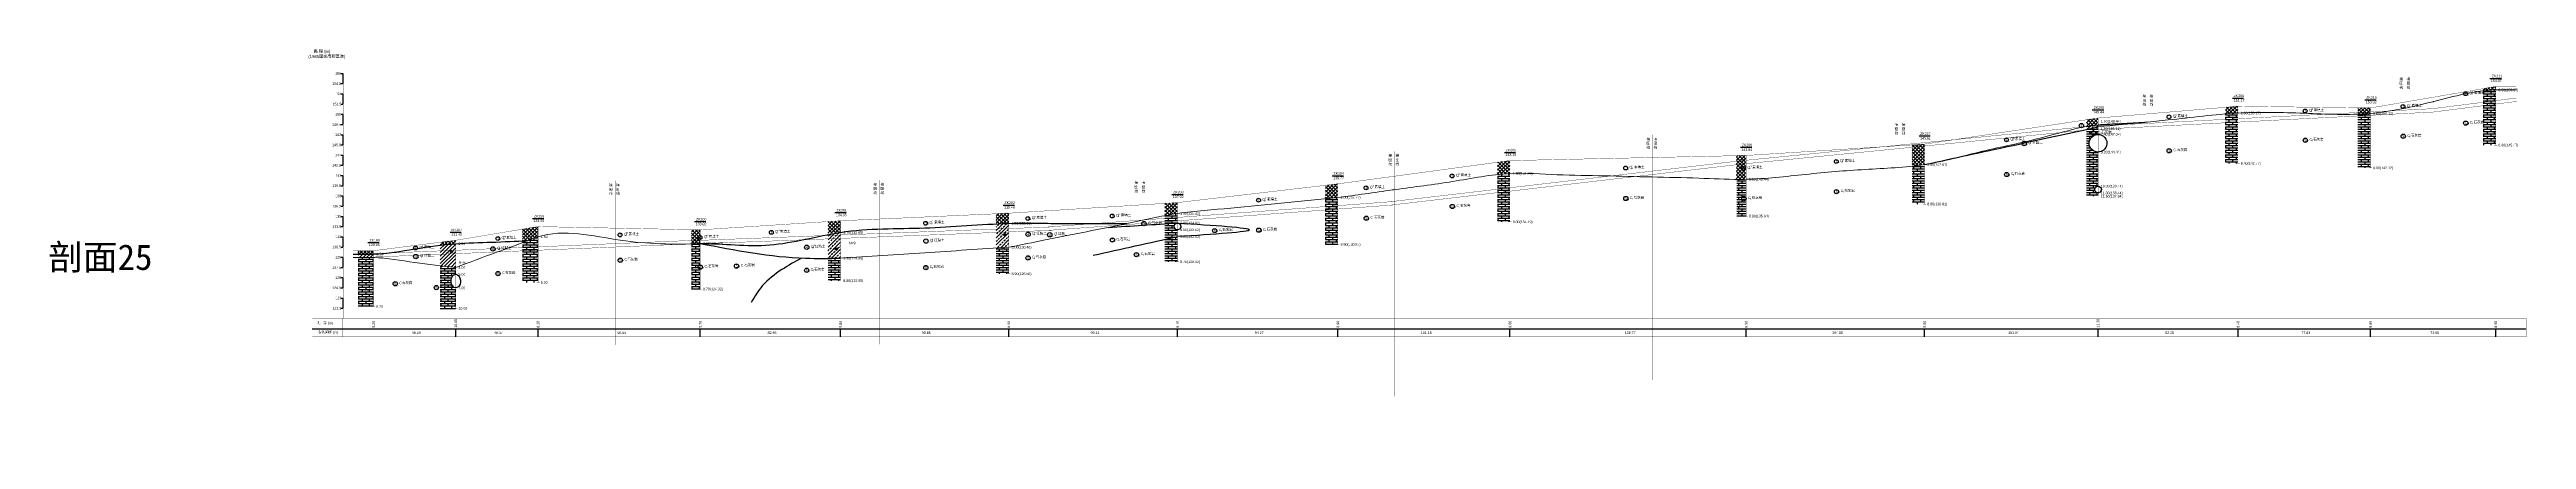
# Model space of a CAD drawing. Header units: inches. Extents: x -205 to 12199, y -11610 to -150.
# Drawn here: x -4 to 2422, y -8700 to -8318 of the extents above; entities that cross this region are included whole.
import ezdxf
from ezdxf.enums import TextEntityAlignment as Align

# ---------------------------------------------------------------- set-up
doc = ezdxf.new("R2010")
doc.units = ezdxf.units.IN
doc.header["$MEASUREMENT"] = 0
doc.linetypes.add('ACAD_ISO03W100', pattern=[30, 12, -18])
doc.linetypes.add('ACAD_ISO05W100', pattern=[34, 24, -3, 0.5, -3, 0.5, -3])
for name, color, linetype in [('GiCAD_PouMian', 7, 'Continuous'), ('GICAD_QUYANG', 7, 'Continuous'), ('地质-图框', 7, 'Continuous'), ('地质-地层符号', 3, 'Continuous'), ('地质-地层线', 7, 'Continuous'), ('地质-地面线', 7, 'Continuous'), ('地质-填充花纹', 4, 'Continuous'), ('地质-文字', 7, 'Continuous'), ('地质-标注栏', 7, 'Continuous'), ('地质-标贯', 7, 'Continuous'), ('地质-钻孔', 7, 'Continuous'), ('管底', 7, 'Continuous'), ('红线', 1, 'ACAD_ISO05W100')]:
    doc.layers.add(name, color=color, linetype=linetype)
doc.styles.add('LZ_PMT_LINE', font='', dxfattribs={"height": 2})
doc.styles.get("Standard").update_dxf_attribs({"font": ''})
doc.styles.add('地层编号', font='Comfont.shx', dxfattribs={"width": 0.7, "height": 2.5, "bigfont": 'Hztxt12a.shx'})
doc.styles.add('宋体', font='')
doc.styles.add('层底标注', font='Comfont.shx', dxfattribs={"width": 0.7, "height": 2.5, "bigfont": 'Hztxt12a.shx'})
doc.styles.add('岩土名称', font='Comfont.shx', dxfattribs={"width": 0.7, "height": 2.5, "bigfont": 'Hztxt12a.shx'})
doc.styles.add('时代', font='Comfont.shx', dxfattribs={"width": 0.7, "height": 2.5, "bigfont": 'Hztxt12a.shx'})
doc.styles.add('标注栏数据', font='Comfont.shx', dxfattribs={"width": 0.7, "height": 2.5, "bigfont": 'Hztxt12a.shx'})
doc.styles.add('标贯动探', font='Comfont.shx', dxfattribs={"width": 0.7, "height": 2.5, "bigfont": 'Hztxt12a.shx'})
doc.styles.add('钻孔标注', font='Comfont.shx', dxfattribs={"width": 0.7, "height": 2.5, "bigfont": 'Hztxt12a.shx'})
doc.styles.add('高程系统', font='Comfont.shx', dxfattribs={"width": 0.7, "height": 3, "bigfont": 'Hztxt12a.shx'})
doc.styles.get('LZ_PMT_LINE').set_extended_font_data('SimSun')
doc.styles.get('Standard').set_extended_font_data('SimSun')
doc.styles.get('宋体').set_extended_font_data('宋体')
doc.linetypes.add('bzhjcx', pattern='A,0.001,[2,XX1.shx,S=1,R=0,X=1,Y=0],-2', length=2.001)
doc.linetypes.add('rd', pattern='A,0.7,1,[1,rd.shx,S=5,R=180,X=0,Y=0],1', length=2.7)
doc.linetypes.add('swx', pattern='A,7,-1.5,["●",LZ_PMT_LINE,S=0.05,R=0,X=0,Y=0],-1.5', length=10)
pattern_1 = [(0, (-29884.6885, -8943.9717), (0, 2.3), []), (90, (-29884.6885, -8943.9717), (-3.5, 2.3), [2.3, -2.3])]
pattern_2 = [(45, (-29884.6885, -8943.9717), (-1.76776695, 1.76776695), []), (135, (-29884.6885, -8943.9717), (-1.76776695, -1.76776695), [])]
pattern_3 = [(45, (-29884.6885, -8943.9717), (-1.76776695, 1.76776695), [])]
pattern_4 = [(0, (-28679.6996, -8605.0872), (0, 2.3), []), (90, (-28679.6996, -8605.087), (-3.5, 2.3), [2.3, -2.3])]
pattern_5 = [(45, (-28679.6996, -8605.0872), (-1.76776695, 1.76776695), []), (135, (-28679.6996, -8605.0872), (-1.76776695, -1.76776695), [])]
pattern_6 = [(45, (-28679.6996, -8605.087), (-3.5355339, 3.5355339), []), (45, (-28676.164, -8605.087), (-3.5355339, 3.5355339), [2, -1])]
pattern_7 = [(0, (-28769.6996, -8605.0872), (0, 2.3), []), (90, (-28769.6996, -8605.087), (-3.5, 2.3), [2.3, -2.3])]
pattern_8 = [(45, (-28769.6996, -8605.0872), (-1.76776695, 1.76776695), []), (135, (-28769.6996, -8605.0872), (-1.76776695, -1.76776695), [])]
pattern_9 = [(0, (-28949.6996, -8605.0872), (0, 2.3), []), (90, (-28949.6996, -8605.087), (-3.5, 2.3), [2.3, -2.3])]
pattern_10 = [(45, (-28949.6996, -8605.0872), (-1.76776695, 1.76776695), []), (135, (-28949.6996, -8605.0872), (-1.76776695, -1.76776695), [])]
pattern_11 = [(0, (-29039.6996, -8605.0872), (0, 2.3), []), (90, (-29039.6996, -8605.087), (-3.5, 2.3), [2.3, -2.3])]
pattern_12 = [(45, (-29039.6996, -8605.0872), (-1.76776695, 1.76776695), []), (135, (-29039.6996, -8605.0872), (-1.76776695, -1.76776695), [])]

# ---------------------------------------------------------------- blocks, each defined once
blk = doc.blocks.new('gkqy_yan.dwg不标', base_point=(0, -1))
at = {"color": 7}
blk.add_solid([(-0.5, -2), (-0.5, 0), (0.5, -2), (0.5, 0)], dxfattribs=at)
blk = doc.blocks.new('gkqy_rao.dwg不标')
at = {"layer": 'GICAD_QUYANG', "color": 7}
blk.add_circle((0, 0), 1, dxfattribs=at)
blk = doc.blocks.new('gkqy_yuan.dwg不标')
at = {"layer": 'GiCAD_PouMian'}
h = blk.add_hatch(color=7, dxfattribs=at)
edge = h.paths.add_edge_path()
edge.add_arc((0, 0), 1, 0, 360)
at = {"layer": 'GICAD_QUYANG', "color": 7}
blk.add_circle((0, 0), 1, dxfattribs=at)

msp = doc.modelspace()

# ---------------------------------------------------------------- hatches: boundary and pattern name
at = {"layer": '地质-填充花纹', "linetype": 'Continuous'}
h = msp.add_hatch(dxfattribs=at)
h.set_pattern_fill('GKSTT', scale=0.5, style=0, pattern_type=2)
h.set_pattern_definition([(45, (-29259.3364, -8605.0872), (-1.76776695, 1.76776695), []), (135, (-29259.3364, -8605.0872), (-1.76776695, -1.76776695), [])])
h.paths.add_polyline_path([(2391.97298, -8357.48396), (2385.31041, -8357.82679), (2380.33334, -8358.30245), (2379.97298, -8358.34878), (2379.97298, -8356.23504), (2391.97298, -8354.18056)])
h = msp.add_hatch(dxfattribs=at)
h.set_pattern_fill('GKSHY', scale=0.5, style=0, pattern_type=2)
h.set_pattern_definition([(0, (-29259.3364, -8605.0872), (0, 2.3), []), (90, (-29259.3364, -8605.087), (-3.5, 2.3), [2.3, -2.3])])
h.paths.add_polyline_path([(2391.97298, -8411.4711), (2379.97298, -8411.4711), (2379.97298, -8358.34878), (2380.33334, -8358.30245), (2385.31041, -8357.82679), (2391.97298, -8357.48396)])
h = msp.add_hatch(dxfattribs=at)
h.set_pattern_fill('GKSTT', scale=0.5, style=0, pattern_type=2)
h.set_pattern_definition(pattern_12)
h.paths.add_polyline_path([(2002.5127, -8391.70292), (1996.43002, -8392.47636), (1991.49648, -8393.28776), (1991.49648, -8386.69752), (2002.5127, -8385.04203)])
h = msp.add_hatch(dxfattribs=at)
h.set_pattern_fill('GKFZNT', scale=0.5, style=0, pattern_type=2)
h.set_pattern_definition([(45, (-29039.6996, -8605.087), (-3.5355339, 3.5355339), []), (45, (-29036.164, -8605.087), (-3.5355339, 3.5355339), [2, -1])])
h.paths.add_polyline_path([(2002.5127, -8393.72538), (1996.38278, -8395.05545), (1991.49648, -8396.11568), (1991.49648, -8393.28776), (1996.43002, -8392.47636), (2002.5127, -8391.70292)])
h = msp.add_hatch(dxfattribs=at)
h.set_pattern_fill('GKSHY', scale=0.5, style=0, pattern_type=2)
h.set_pattern_definition(pattern_11)
h.paths.add_polyline_path([(2002.5127, -8401.01004), (2002.3764, -8401.01308), (2000.40631, -8401.33096), (1998.56116, -8402.09102), (1996.93877, -8403.25296), (1995.62515, -8404.75519), (1994.68996, -8406.51806), (1994.18277, -8408.44809), (1994.13048, -8410.44297), (1994.53585, -8412.39693), (1995.3774, -8414.20637), (1996.61051, -8415.77536), (1998.1698, -8417.02071), (1999.97259, -8417.8764), (2001.92332, -8418.29705), (2002.5127, -8418.32566), (2002.5127, -8451.69991), (2002.00536, -8451.7583), (2000.30472, -8452.75292), (1999.46273, -8454.53407), (1999.77351, -8456.47953), (2001.1285, -8457.90972), (2002.5127, -8458.27231), (2002.5127, -8461.67113), (1991.49648, -8461.67113), (1991.49648, -8396.11568), (1996.38278, -8395.05545), (2002.5127, -8393.72538)])
h = msp.add_hatch(dxfattribs=at)
h.set_pattern_fill('GKSTT', scale=0.5, style=0, pattern_type=2)
h.set_pattern_definition(pattern_12)
h.paths.add_polyline_path([(2139.59384, -8380.15388), (2130.97868, -8380.70725), (2127.59384, -8380.97245), (2127.59384, -8374.50182), (2139.59384, -8373.4922)])
h = msp.add_hatch(dxfattribs=at)
h.set_pattern_fill('GKSHY', scale=0.5, style=0, pattern_type=2)
h.set_pattern_definition(pattern_11)
h.paths.add_polyline_path([(2139.59384, -8429.47116), (2127.59384, -8429.47116), (2127.59384, -8380.97245), (2130.97868, -8380.70725), (2139.59384, -8380.15388)])
h = msp.add_hatch(dxfattribs=at)
h.set_pattern_fill('GKSTT', scale=0.5, style=0, pattern_type=2)
h.set_pattern_definition(pattern_12)
h.paths.add_polyline_path([(2269.3139, -8375.13461), (2269.3139, -8380.48747), (2259.67969, -8381.11609), (2257.3139, -8381.20477), (2257.3139, -8374.98043)])
h = msp.add_hatch(dxfattribs=at)
h.set_pattern_fill('GKSHY', scale=0.5, style=0, pattern_type=2)
h.set_pattern_definition(pattern_11)
h.paths.add_polyline_path([(2269.3139, -8433.80449), (2260.83808, -8433.80449), (2257.3139, -8433.62479), (2257.3139, -8381.20477), (2259.67969, -8381.11609), (2269.3139, -8380.48747)])
h = msp.add_hatch(dxfattribs=at)
h.set_pattern_fill('GKSTT', scale=0.5, style=0, pattern_type=2)
h.set_pattern_definition(pattern_10)
h.paths.add_polyline_path([(1832.60451, -8430.57309), (1824.44419, -8431.7247), (1820.60451, -8432.17029), (1820.60451, -8411.31803), (1832.60451, -8410.55374)])
h = msp.add_hatch(dxfattribs=at)
h.set_pattern_fill('GKSTT', scale=0.5, style=0, pattern_type=2)
h.set_pattern_definition([(45, (-28859.6996, -8605.0872), (-1.76776695, 1.76776695), []), (135, (-28859.6996, -8605.0872), (-1.76776695, -1.76776695), [])])
h.paths.add_polyline_path([(1426.51512, -8439.3545), (1420.01058, -8439.78903), (1415.03308, -8440.2618), (1414.51512, -8440.32159), (1414.51512, -8428.32794), (1426.51512, -8426.70494)])
h = msp.add_hatch(dxfattribs=at)
h.set_pattern_fill('GKSHY', scale=0.5, style=0, pattern_type=2)
h.set_pattern_definition([(0, (-28859.6996, -8605.0872), (0, 2.3), []), (90, (-28859.6996, -8605.087), (-3.5, 2.3), [2.3, -2.3])])
h.paths.add_polyline_path([(1426.51512, -8486.67113), (1414.51512, -8486.67113), (1414.51512, -8440.32159), (1415.03308, -8440.2618), (1420.01058, -8439.78903), (1426.51512, -8439.3545)])
h = msp.add_hatch(dxfattribs=at)
h.set_pattern_fill('GKSTT', scale=0.5, style=0, pattern_type=2)
h.set_pattern_definition(pattern_10)
h.paths.add_polyline_path([(1657.80235, -8445.00716), (1648.73294, -8445.07515), (1648.73294, -8421.81286), (1657.80235, -8421.67653)])
h = msp.add_hatch(dxfattribs=at)
h.set_pattern_fill('GKSHY', scale=0.5, style=0, pattern_type=2)
h.set_pattern_definition(pattern_9)
h.paths.add_polyline_path([(1832.60451, -8469.20448), (1820.60451, -8469.20448), (1820.60451, -8432.17029), (1824.44419, -8431.7247), (1832.60451, -8430.57309)])
h = msp.add_hatch(dxfattribs=at)
h.set_pattern_fill('GKSTT', scale=0.5, style=0, pattern_type=2)
h.set_pattern_definition(pattern_8)
h.paths.add_polyline_path([(1257.93785, -8462.83301), (1250.605, -8463.67057), (1245.93785, -8464.1694), (1245.93785, -8450.90055), (1257.93785, -8449.50029)])
h = msp.add_hatch(dxfattribs=at)
h.set_pattern_fill('GKSHY', scale=0.5, style=0, pattern_type=2)
h.set_pattern_definition(pattern_7)
h.paths.add_polyline_path([(1257.93785, -8508.80445), (1245.93785, -8508.80445), (1245.93785, -8464.1694), (1250.605, -8463.67057), (1257.93785, -8462.83301)])
h = msp.add_hatch(dxfattribs=at)
h.set_pattern_fill('GKSHY', scale=0.5, style=0, pattern_type=2)
h.set_pattern_definition(pattern_9)
h.paths.add_polyline_path([(1657.80235, -8481.00446), (1648.79313, -8481.00446), (1648.79313, -8445.07515), (1657.80235, -8445.00716)])
h = msp.add_hatch(dxfattribs=at)
h.set_pattern_fill('GKSTT', scale=0.5, style=0, pattern_type=2)
h.set_pattern_definition(pattern_5)
h.paths.add_polyline_path([(770.8875, -8496.95324), (762.20503, -8497.49042), (758.8875, -8497.70734), (758.8875, -8486.39461), (770.8875, -8485.62057)])
h = msp.add_hatch(dxfattribs=at)
h.set_pattern_fill('GKSTT', scale=0.5, style=0, pattern_type=2)
h.set_pattern_definition(pattern_5)
h.paths.add_polyline_path([(935.63398, -8488.21106), (928.39157, -8488.40291), (923.63398, -8488.56541), (923.63398, -8478.75468), (935.63398, -8478.21567)])
h = msp.add_hatch(dxfattribs=at)
h.set_pattern_fill('GKFZNT', scale=0.5, style=0, pattern_type=2)
h.set_pattern_definition(pattern_6)
h.paths.add_polyline_path([(935.63398, -8511.55406), (928.35207, -8512.02848), (923.63398, -8512.33586), (923.63398, -8488.56541), (928.39157, -8488.40291), (935.63398, -8488.21106)])
h = msp.add_hatch(dxfattribs=at)
h.set_pattern_fill('GKSTT', scale=0.5, style=0, pattern_type=2)
h.set_pattern_definition(pattern_8)
h.paths.add_polyline_path([(1100.8246, -8478.51175), (1095.59898, -8479.36101), (1090.67693, -8480.24026), (1088.8246, -8480.59454), (1088.8246, -8468.57568), (1100.8246, -8467.82019)])
h = msp.add_hatch(dxfattribs=at)
h.set_pattern_fill('GKSHY', scale=0.5, style=0, pattern_type=2)
h.set_pattern_definition(pattern_7)
h.paths.add_polyline_path([(1100.8246, -8487.83323), (1100.31726, -8487.89163), (1092.01537, -8488.3748), (1088.8246, -8488.57568), (1088.8246, -8480.59454), (1090.67693, -8480.24026), (1095.59898, -8479.36101), (1100.8246, -8478.51175)])
h = msp.add_hatch(dxfattribs=at)
h.set_pattern_fill('GKSHY', scale=0.5, style=0, pattern_type=2)
h.set_pattern_definition(pattern_7)
h.paths.add_polyline_path([(1098.61662, -8488.88624), (1097.77462, -8490.66739), (1098.0854, -8492.61286), (1099.4404, -8494.04304), (1100.8246, -8494.40563), (1100.8246, -8501.19287), (1093.95748, -8502.70605), (1089.07462, -8503.782), (1088.8246, -8503.83709), (1088.8246, -8488.57568), (1092.01537, -8488.3748), (1100.31726, -8487.89163)])
h = msp.add_hatch(dxfattribs=at)
h.set_pattern_fill('GKSTT', scale=0.5, style=0, pattern_type=2)
h.set_pattern_definition(pattern_2)
h.paths.add_polyline_path([(313.42715, -8518.24967), (308.677, -8518.28602), (303.67715, -8518.24776), (298.67713, -8518.235), (298.42715, -8518.23564), (298.42715, -8514.91443), (313.42715, -8514.91443)])
h = msp.add_hatch(dxfattribs=at)
h.set_pattern_fill('GKSTT', scale=0.5, style=0, pattern_type=2)
h.set_pattern_definition(pattern_2)
h.paths.add_polyline_path([(393.90075, -8508.06866), (388.59773, -8508.51175), (383.62215, -8509.00491), (378.90075, -8509.53665), (378.90075, -8506.64737), (393.90075, -8504.74612)])
h = msp.add_hatch(dxfattribs=at)
h.set_pattern_fill('GKNXT', scale=0.5, style=0, pattern_type=2)
h.set_pattern_definition(pattern_3)
h.paths.add_polyline_path([(393.90075, -8531.3541), (388.64559, -8530.78657), (383.67527, -8530.24259), (378.90075, -8529.70713), (378.90075, -8509.53665), (383.62215, -8509.00491), (388.59773, -8508.51175), (393.90075, -8508.06866)])
h = msp.add_hatch(dxfattribs=at)
h.set_pattern_fill('GKSTT', scale=0.5, style=0, pattern_type=2)
h.set_pattern_definition(pattern_2)
h.paths.add_polyline_path([(474.52388, -8501.40349), (469.3502, -8503.24575), (464.69599, -8505.0728), (459.52388, -8505.31449), (459.52388, -8493.8491), (474.52388, -8491.35602)])
h = msp.add_hatch(dxfattribs=at)
h.set_pattern_fill('GKSHY', scale=0.5, style=0, pattern_type=2)
h.set_pattern_definition(pattern_1)
h.paths.add_polyline_path([(474.52388, -8545.98114), (459.52388, -8545.98114), (459.52388, -8507.07368), (464.69599, -8505.0728), (469.3502, -8503.24575), (474.52388, -8501.40349)])
h = msp.add_hatch(dxfattribs=at)
h.set_pattern_fill('GKNXT', scale=0.5, style=0, pattern_type=2)
h.set_pattern_definition(pattern_3)
h.paths.add_polyline_path([(459.52388, -8507.07368), (459.52388, -8505.31449), (464.69599, -8505.0728)])
h = msp.add_hatch(dxfattribs=at)
h.set_pattern_fill('GKSTT', scale=0.5, style=0, pattern_type=2)
h.set_pattern_definition(pattern_5)
h.paths.add_polyline_path([(633.42715, -8494.46615), (633.42715, -8507.80578), (625.02111, -8507.81605), (625.02111, -8494.4278)])
h = msp.add_hatch(dxfattribs=at)
h.set_pattern_fill('GKSHY', scale=0.5, style=0, pattern_type=2)
h.set_pattern_definition(pattern_4)
h.paths.add_polyline_path([(633.42715, -8552.47112), (625.07518, -8552.47112), (625.07518, -8507.81605), (633.42715, -8507.80578)])
h = msp.add_hatch(dxfattribs=at)
h.set_pattern_fill('GKFZNT', scale=0.5, style=0, pattern_type=2)
h.set_pattern_definition(pattern_6)
h.paths.add_polyline_path([(770.8875, -8522.27111), (758.8875, -8522.27111), (758.8875, -8497.70734), (762.20503, -8497.49042), (770.8875, -8496.95324)])
h = msp.add_hatch(dxfattribs=at)
h.set_pattern_fill('GKSHY', scale=0.5, style=0, pattern_type=2)
h.set_pattern_definition(pattern_4)
h.paths.add_polyline_path([(935.63398, -8537.53777), (923.63398, -8537.53777), (923.63398, -8512.33586), (928.35207, -8512.02848), (935.63398, -8511.55406)])
h = msp.add_hatch(dxfattribs=at)
h.set_pattern_fill('GKSHY', scale=0.5, style=0, pattern_type=2)
h.set_pattern_definition(pattern_7)
h.paths.add_polyline_path([(1100.8246, -8525.80445), (1088.8246, -8525.80445), (1088.8246, -8503.83709), (1089.07462, -8503.782), (1093.95748, -8502.70605), (1100.8246, -8501.19287)])
h = msp.add_hatch(dxfattribs=at)
h.set_pattern_fill('GKNXT', scale=0.5, style=0, pattern_type=2)
h.set_pattern_definition(pattern_3)
h.paths.add_polyline_path([(303.67715, -8518.24776), (308.677, -8518.28602), (313.42715, -8518.24967), (313.42715, -8521.58109), (298.42715, -8521.58109), (298.42715, -8518.23564), (298.67713, -8518.235)])
h = msp.add_hatch(dxfattribs=at)
h.set_pattern_fill('GKSHY', scale=0.5, style=0, pattern_type=2)
h.set_pattern_definition(pattern_1)
h.paths.add_polyline_path([(313.42715, -8569.58109), (298.42715, -8569.58109), (298.42715, -8521.58109), (313.42715, -8521.58109)])
h = msp.add_hatch(dxfattribs=at)
h.set_pattern_fill('GKSHY', scale=0.5, style=0, pattern_type=2)
h.set_pattern_definition(pattern_1)
h.paths.add_polyline_path([(383.67527, -8530.24259), (388.64559, -8530.78657), (393.90075, -8531.3541), (393.90075, -8538.12328), (392.26177, -8538.61835), (390.84399, -8540.01031), (389.9554, -8541.79482), (389.53364, -8543.74551), (389.53983, -8545.7418), (389.97457, -8547.6896), (390.87783, -8549.46661), (392.31166, -8550.84158), (393.90075, -8551.30776), (393.90075, -8571.3811), (378.90075, -8571.3811), (378.90075, -8529.70713)])
h = msp.add_hatch(dxfattribs=at)
h.set_pattern_fill('GKSHY', scale=0.5, style=0, pattern_type=2)
h.set_pattern_definition(pattern_4)
h.paths.add_polyline_path([(770.8875, -8544.27111), (758.8875, -8544.27111), (758.8875, -8522.27111), (770.8875, -8522.27111)])

# ---------------------------------------------------------------- linework, layer by layer
msp.add_spline([(732.84586, -8522.11226), (713.64946, -8533.38223), (694.42046, -8549.37137), (683.63531, -8565.54229)], degree=3)
at = {"layer": '地质-地层符号', "color": 7, "linetype": 'Continuous'}
for centre, major_axis in [((2362.73473, -8361.15536), (0, 1.875)), ((1986.43963, -8392.45587), (0, 2.125)), ((2072.17827, -8383.87115), (0, 1.875)), ((2205.57887, -8378.10449), (0, 1.875)), ((2301.40519, -8373.69823), (0, 1.875)), ((2362.94306, -8390.01214), (0, 2.08333)), ((1913.05049, -8406.34204), (0, 1.875)), ((1930.40344, -8409.94958), (0, 2.125)), ((1998.21292, -8399.80485), (0, 2.08333)), ((2072.38661, -8417.03782), (0, 2.08333)), ((2205.7872, -8406.77181), (0, 2.08333)), ((2301.61352, -8402.84344), (0, 2.08333)), ((1370.0058, -8441.72631), (0, 1.875)), ((1540.0058, -8433.9569), (0, 1.875)), ((1655.64942, -8434.1909), (0, 1.875)), ((1746.32843, -8427.57261), (0, 1.875)), ((1913.25883, -8440.30742), (0, 2.08333)), ((1180.50623, -8465.47403), (0, 1.875)), ((1285.71717, -8453.35073), (0, 1.875)), ((1540.21414, -8463.795), (0, 2.08333)), ((1655.85775, -8463.87994), (0, 2.08333)), ((1746.53677, -8457.07268), (0, 2.08333)), ((854.38574, -8488.03777), (0, 1.875)), ((954.56523, -8483.34836), (0, 1.875)), ((1037.16054, -8480.94826), (0, 1.875)), ((1068.1481, -8488.32237), (0, 2.08333)), ((1285.9255, -8483.06575), (0, 2.08333)), ((1370.21413, -8471.61272), (0, 2.08333)), ((354.78895, -8512.2811), (0, 1.875)), ((430.54837, -8513.18104), (0, 2.125)), ((435.33731, -8502.99978), (0, 1.875)), ((555.10051, -8499.45325), (0, 1.875)), ((633.46181, -8501.92986), (0, 1.875)), ((703.28233, -8497.00446), (0, 1.875)), ((737.89741, -8511.58393), (0, 2.125)), ((854.63574, -8505.53777), (0, 2.125)), ((954.81523, -8498.79285), (0, 2.125)), ((976.01898, -8499.37308), (0, 2.125)), ((1037.36887, -8504.44878), (0, 2.08333)), ((1137.50841, -8495.27095), (0, 2.08333)), ((1180.71456, -8494.80736), (0, 2.08333)), ((355.03895, -8520.61443), (0, 2.125)), ((435.54565, -8537.34471), (0, 2.08333)), ((555.30885, -8524.24355), (0, 2.08333)), ((633.67015, -8530.9685), (0, 2.08333)), ((669.12607, -8529.97505), (0, 2.08333)), ((737.85575, -8534.07111), (0, 2.08333)), ((854.59407, -8531.49128), (0, 2.08333)), ((954.77356, -8521.97703), (0, 2.08333)), ((1060.86028, -8518.82112), (0, 2.08333)), ((334.87888, -8547.28828), (0, 2.08333)), ((375.11568, -8551.0618), (0, 2.08333))]:
    msp.add_ellipse(centre, major_axis=major_axis, ratio=1, dxfattribs=at)
at = {"layer": '地质-地层线', "color": 7, "linetype": 'rd', "flags": 128}
for points in [[(2011.41747, -8410.12519), (2011.08418, -8412.09273), (2010.3097, -8413.93188), (2009.13509, -8415.54513), (2007.62262, -8416.84694), (2005.85249, -8417.76831), (2003.91855, -8418.26038), (2002.7627, -8418.3378), (2001.92332, -8418.29705), (1999.97259, -8417.8764), (1998.1698, -8417.02071), (1996.61051, -8415.77536), (1995.3774, -8414.20637), (1994.53585, -8412.39693), (1994.13048, -8410.44297), (1994.18277, -8408.44809), (1994.68996, -8406.51806), (1995.62515, -8404.75519), (1996.93877, -8403.25296), (1998.56116, -8402.09102), (2000.40631, -8401.33096), (2002.3764, -8401.01308), (2002.7627, -8401.00447), (2004.36697, -8401.15424), (2006.27248, -8401.74695), (2007.9919, -8402.7598), (2009.43409, -8404.13907), (2010.52256, -8405.81164), (2011.19962, -8407.68884), (2011.42937, -8409.67113)], [(2005.96327, -8455.93585), (2004.87835, -8457.58035), (2003.05437, -8458.32501), (2002.7627, -8458.3378), (2001.1285, -8457.90972), (1999.77351, -8456.47953), (1999.46273, -8454.53406), (2000.30472, -8452.75292), (2002.00536, -8451.75831), (2002.7627, -8451.67113), (2003.97056, -8451.89767), (2005.51382, -8453.12232), (2006.09604, -8455.00446)], [(1104.27517, -8492.06917), (1103.19024, -8493.71367), (1101.36626, -8494.45833), (1101.0746, -8494.47112), (1099.4404, -8494.04304), (1098.0854, -8492.61285), (1097.77462, -8490.66739), (1098.61662, -8488.88624), (1100.31726, -8487.89163), (1101.0746, -8487.80445), (1102.28246, -8488.03099), (1103.82572, -8489.25564), (1104.40793, -8491.13779)], [(398.7737, -8545.62488), (398.36487, -8547.57835), (397.49089, -8549.37019), (396.08918, -8550.77876), (394.20952, -8551.38057), (394.15075, -8551.3811), (392.31166, -8550.84158), (390.87783, -8549.46661), (389.97457, -8547.6896), (389.53983, -8545.7418), (389.53364, -8543.74551), (389.9554, -8541.79482), (390.84399, -8540.01031), (392.26177, -8538.61835), (394.15075, -8538.04777), (395.93951, -8538.55695), (397.38937, -8539.91454), (398.30736, -8541.68385), (398.75511, -8543.62866)]]:
    msp.add_lwpolyline(points, close=True, dxfattribs=at)
at = {"layer": '地质-地层线', "color": 7, "linetype": 'bzhjcx', "lineweight": 0}
for points, knots in [([(2002.7627, -8393.67113), (2017.99319, -8392.14963), (2040.83893, -8389.86738), (2086.54049, -8385.54317), (2138.43546, -8378.43756), (2204.65117, -8379.97039), (2269.02007, -8383.43249), (2310.7776, -8374.10998), (2331.29547, -8368.86849), (2331.49648, -8368.81708)], [0, 0, 0, 0, 45.9158499624, 68.8737749436, 137.7475498873, 202.6077964229, 267.4680429584, 329.8664623496, 330.4838268561, 330.4838268561, 330.4838268561, 330.4838268561]), ([(2331.49648, -8368.81708), (2351.6118, -8363.67265), (2374.92253, -8357.03956), (2402.22615, -8357.50527), (2408.8907, -8357.48249), (2412.22298, -8357.4711)], [330.4838268561, 330.4838268561, 330.4838268561, 330.4838268561, 392.2648817408, 402.2648817408, 412.2648817408, 412.2648817408, 412.2648817408, 412.2648817408]), ([(1651.49648, -8445.07515), (1653.68233, -8445.07338), (1675.33346, -8444.85477), (1716.33148, -8439.81905), (1774.48954, -8434.84611), (1833.10999, -8432.96066), (1889.35234, -8416.67212), (1942.5731, -8406.58602), (1976.22706, -8396.02616), (1991.49648, -8393.28776)], [721.3557055835, 721.3557055835, 721.3557055835, 721.3557055835, 727.9194648646, 786.386053816, 844.8526427674, 903.3192317188, 961.4182016457, 1019.5171715725, 1066.1930989304, 1066.1930989304, 1066.1930989304, 1066.1930989304]), ([(1311.49648, -8455.3846), (1312.45766, -8455.24954), (1332.14195, -8452.50197), (1370.62348, -8447.99567), (1423.15556, -8437.10483), (1473.05279, -8441.00214), (1519.27135, -8441.44023), (1565.54188, -8442.86371), (1609.59925, -8443.50011), (1638.27313, -8445.08581), (1651.49648, -8445.07515)], [380.1815208823, 380.1815208823, 380.1815208823, 380.1815208823, 383.0943179324, 439.8285717546, 496.5628255768, 542.8341534343, 589.1054812919, 635.3768091494, 681.648137007, 721.3557055835, 721.3557055835, 721.3557055835, 721.3557055835]), ([(971.49648, -8504.40773), (977.98011, -8503.11), (998.49971, -8499.00383), (1023.33888, -8494.03886), (1043.52697, -8489.98482), (1066.20606, -8485.4856), (1101.53312, -8476.82886), (1153.51439, -8473.71871), (1205.7809, -8467.74797), (1258.65837, -8463.41703), (1293.73609, -8457.88026), (1311.49648, -8455.3846)], [36.319179017, 36.319179017, 36.319179017, 36.319179017, 56.1558787197, 99.0986102003, 112.3117574395, 117.9273453114, 168.4676361592, 221.0984454762, 273.7292547932, 326.3600641102, 380.1815208823, 380.1815208823, 380.1815208823, 380.1815208823]), ([(394.15075, -8531.3811), (407.58095, -8526.3271), (431.0838, -8517.48259), (458.01757, -8507.82502), (496.43468, -8492.22328), (555.22341, -8507.8256), (607.69184, -8509.02784), (633.67715, -8507.94273)], [0, 0, 0, 0, 43.0235122835, 75.2911464962, 86.0470245671, 166.6552155353, 245.0701771206, 245.0701771206, 245.0701771206, 245.0701771206])]:
    msp.add_open_spline(points, degree=3, knots=knots, dxfattribs=at)
at = {"layer": '地质-地层线', "color": 7, "lineweight": 25}
for points, knots in [([(1991.49648, -8393.28776), (1995.23338, -8392.61758), (2006.50543, -8390.9586), (2025.63197, -8390.57447), (2040.84827, -8389.63151), (2048.45642, -8389.16003)], [1066.1930989304, 1066.1930989304, 1066.1930989304, 1066.1930989304, 1077.6161414994, 1100.4974705327, 1123.378799566, 1123.378799566, 1123.378799566, 1123.378799566]), ([(1832.85451, -8430.53781), (1861.17254, -8424.39336), (1914.0532, -8412.91932), (1966.93385, -8401.44527), (1991.49648, -8396.11568)], [0, 0, 0, 0, 86.9309295748, 162.3334753726, 162.3334753726, 162.3334753726, 162.3334753726]), ([(631.49648, -8507.81605), (632.22354, -8507.81105), (655.84094, -8507.64855), (701.28146, -8514.40413), (775.97399, -8492.08697), (853.42427, -8494.32649), (920.26068, -8487.70951), (959.62526, -8487.99776), (971.49648, -8488.08468)], [242.8296710783, 242.8296710783, 242.8296710783, 242.8296710783, 245.0195465898, 313.9641497763, 382.9087529628, 465.3976496172, 547.8865462717, 583.5040060923, 583.5040060923, 583.5040060923, 583.5040060923]), ([(971.49648, -8488.08468), (978.89767, -8488.14783), (1005.57738, -8488.46886), (1032.24694, -8488.42373), (1051.51741, -8488.39111)], [583.5040060923, 583.5040060923, 583.5040060923, 583.5040060923, 605.7033387626, 663.5201312535, 663.5201312535, 663.5201312535, 663.5201312535])]:
    msp.add_open_spline(points, degree=3, knots=knots, dxfattribs=at)
at = {"layer": '地质-地层线', "color": 7, "lineweight": 25, "start_tangent": (0.9772597267, 0.2120458125), "end_tangent": (0.9772597267, 0.2120458125)}
msp.add_spline([(1991.49648, -8396.11568), (2002.7627, -8393.67113)], degree=3, dxfattribs=at)
at = {"layer": '地质-地层线', "color": 7}
for points in [[(1033.05493, -8492.0868), (1067.06477, -8489.94563), (1101.0746, -8487.80445)], [(1101.0746, -8487.80445), (1171.77556, -8494.47112), (1101.0746, -8501.13779)], [(1018.48029, -8519.33756), (1059.77744, -8510.23767), (1101.0746, -8501.13779)]]:
    msp.add_spline(points, degree=3, dxfattribs=at)
at = {"layer": '地质-地层线', "color": 7, "lineweight": 25}
msp.add_spline([(293.67715, -8518.24776), (303.67715, -8518.24776), (313.67715, -8518.24776), (353.91395, -8513.14776), (394.15075, -8508.04777), (429.42337, -8506.56028), (464.69599, -8505.0728)], degree=3, dxfattribs=at)
at = {"layer": '地质-地层线', "color": 7, "linetype": 'bzhjcx', "lineweight": 25}
msp.add_spline([(633.67715, -8507.80445), (736.77241, -8522.27111), (771.1375, -8522.27111)], degree=3, dxfattribs=at)
at = {"layer": '地质-地层线', "color": 7, "linetype": 'bzhjcx', "lineweight": 0}
for points in [[(771.1375, -8522.27111), (853.51074, -8516.90444), (935.88398, -8511.53777)], [(293.67715, -8521.58109), (303.67715, -8521.58109), (313.67715, -8521.58109), (353.91395, -8526.4811), (394.15075, -8531.3811)]]:
    msp.add_spline(points, degree=3, dxfattribs=at)
msp.add_open_spline([(935.88398, -8511.53777), (947.75476, -8509.16077), (959.62555, -8506.78376), (971.49648, -8504.40773)], degree=3, dxfattribs=at)
at = {"layer": '地质-地面线', "color": 7, "linetype": 'Continuous', "const_width": 0.3}
for points in [[(1991.49648, -8386.69752), (2002.7627, -8385.00446), (2139.84384, -8373.47116), (2269.5639, -8375.13782), (2331.49648, -8364.53455)], [(2331.49648, -8364.53455), (2392.22298, -8354.13776), (2412.22298, -8354.13776)], [(1651.49648, -8421.81286), (1658.05235, -8421.67113), (1832.85451, -8410.53781), (1991.49648, -8386.69752)], [(971.49648, -8475.96237), (1101.0746, -8467.80445), (1258.18785, -8449.47112), (1311.49648, -8442.26115)], [(1311.49648, -8442.26115), (1426.76512, -8426.67113), (1651.49648, -8421.81286)], [(293.67715, -8514.91443), (313.67715, -8514.91443), (394.15075, -8504.71444), (474.77388, -8491.31447), (633.67715, -8494.47112)], [(631.49648, -8494.4278), (633.67715, -8494.47112), (771.1375, -8485.60444), (935.88398, -8478.20444), (971.49648, -8475.96237)]]:
    msp.add_lwpolyline(points, dxfattribs=at)
at = {"layer": '地质-文字', "color": 7, "linetype": 'Continuous'}
for p, q in [((281.67715, -8341.31447), (283.67715, -8341.31447)), ((281.67715, -8351.31447), (283.67715, -8351.31447)), ((281.67715, -8361.31447), (283.67715, -8361.31447)), ((281.67715, -8371.31447), (283.67715, -8371.31447)), ((281.67715, -8381.31447), (283.67715, -8381.31447)), ((281.67715, -8391.31447), (283.67715, -8391.31447)), ((281.67715, -8401.31447), (283.67715, -8401.31447)), ((281.67715, -8411.31447), (283.67715, -8411.31447)), ((281.67715, -8421.31447), (283.67715, -8421.31447)), ((281.67715, -8421.31447), (283.67715, -8421.31447)), ((281.67715, -8431.31447), (283.67715, -8431.31447)), ((281.67715, -8441.31447), (283.67715, -8441.31447)), ((281.67715, -8451.31447), (283.67715, -8451.31447)), ((281.67715, -8461.31447), (283.67715, -8461.31447)), ((281.67715, -8471.31447), (283.67715, -8471.31447)), ((281.67715, -8481.31447), (283.67715, -8481.31447)), ((281.67715, -8491.31447), (283.67715, -8491.31447)), ((281.67715, -8501.31447), (283.67715, -8501.31447)), ((281.67715, -8511.31447), (283.67715, -8511.31447)), ((281.67715, -8521.31447), (283.67715, -8521.31447)), ((281.67715, -8531.31447), (283.67715, -8531.31447)), ((281.67715, -8541.31447), (283.67715, -8541.31447)), ((281.67715, -8551.31447), (283.67715, -8551.31447)), ((281.67715, -8561.31447), (283.67715, -8561.31447)), ((281.67715, -8571.31447), (283.67715, -8571.31447))]:
    msp.add_line(p, q, dxfattribs=at)
at = {"layer": '地质-文字', "color": 7, "linetype": 'Continuous', "flags": 128}
for points, const_width in [([(283.17715, -8341.31447), (284.17715, -8341.31447)], 0.1), ([(283.17715, -8341.31447), (283.17715, -8441.31447)], 0.1), ([(283.67715, -8341.31447), (283.67715, -8351.31447)], 1), ([(284.17715, -8341.31447), (284.17715, -8441.31447)], 0.1), ([(283.67715, -8361.31447), (283.67715, -8371.31447)], 1), ([(283.67715, -8381.31447), (283.67715, -8391.31447)], 1), ([(283.67715, -8401.31447), (283.67715, -8411.31447)], 1), ([(283.14817, -8421.31447), (283.17715, -8581.31447)], 0.1), ([(283.67715, -8421.31447), (283.67715, -8431.31447)], 1), ([(283.67715, -8421.31447), (283.67715, -8431.31447)], 1), ([(283.67715, -8441.31447), (283.67715, -8451.31447)], 1), ([(284.17715, -8421.30934), (284.17715, -8581.31447)], 0.1), ([(283.67715, -8461.31447), (283.67715, -8471.31447)], 1), ([(283.67715, -8481.31447), (283.67715, -8491.31447)], 1), ([(283.67715, -8501.31447), (283.67715, -8511.31447)], 1), ([(283.67715, -8521.31447), (283.67715, -8531.31447)], 1), ([(283.67715, -8541.31447), (283.67715, -8551.31447)], 1), ([(283.67715, -8561.31447), (283.67715, -8571.31447)], 1), ([(283.67715, -8581.31447), (283.67715, -8581.31447)], 1)]:
    msp.add_lwpolyline(points, dxfattribs=dict(at, const_width=const_width))
at = {"layer": '地质-标注栏', "color": 7, "linetype": 'Continuous', "const_width": 0.3}
for points in [[(253.67638, -8581.31447), (643.67638, -8581.31447)], [(253.67638, -8581.31447), (253.67638, -8599.31447)], [(283.67638, -8581.31447), (283.67638, -8599.31447)], [(591.49571, -8581.27115), (981.49571, -8581.27115)], [(931.49571, -8581.27115), (1321.49571, -8581.27115)], [(1271.49571, -8581.27115), (1661.49571, -8581.27115)], [(1611.49571, -8581.27115), (2001.49571, -8581.27115)], [(1951.49571, -8581.27115), (2341.49571, -8581.27115)], [(2291.49567, -8581.27115), (2422.22217, -8581.27115)], [(2422.22217, -8581.27115), (2422.22217, -8599.27115)], [(253.67638, -8599.31447), (643.67638, -8599.31447)], [(591.49571, -8599.27115), (981.49571, -8599.27115)], [(931.49571, -8599.27115), (1321.49571, -8599.27115)], [(1271.49571, -8599.27115), (1661.49571, -8599.27115)], [(1611.49571, -8599.27115), (2001.49571, -8599.27115)], [(1951.49571, -8599.27115), (2341.49571, -8599.27115)], [(2291.49567, -8599.27115), (2422.22217, -8599.27115)]]:
    msp.add_lwpolyline(points, dxfattribs=at)
at = {"layer": '地质-标注栏', "color": 7, "linetype": 'Continuous'}
for points in [[(253.67638, -8591.31447), (643.67638, -8591.31447)], [(394.15075, -8599.31447), (394.15075, -8591.31447)], [(394.15075, -8599.31447), (394.15075, -8591.31447)], [(474.77388, -8599.31447), (474.77388, -8591.31447)], [(474.77388, -8599.31447), (474.77388, -8591.31447)], [(591.49571, -8591.27115), (981.49571, -8591.27115)], [(633.67715, -8599.27115), (633.67715, -8591.27115)], [(633.67715, -8599.27115), (633.67715, -8591.27115)], [(771.1375, -8599.27115), (771.1375, -8591.27115)], [(771.1375, -8599.27115), (771.1375, -8591.27115)], [(931.49571, -8591.27115), (1321.49571, -8591.27115)], [(935.88398, -8599.27115), (935.88398, -8591.27115)], [(935.88398, -8599.27115), (935.88398, -8591.27115)], [(1101.0746, -8599.27115), (1101.0746, -8591.27115)], [(1101.0746, -8599.27115), (1101.0746, -8591.27115)], [(1258.18785, -8599.27115), (1258.18785, -8591.27115)], [(1258.18785, -8599.27115), (1258.18785, -8591.27115)], [(1271.49571, -8591.27115), (1661.49571, -8591.27115)], [(1426.76512, -8599.27115), (1426.76512, -8591.27115)], [(1426.76512, -8599.27115), (1426.76512, -8591.27115)], [(1611.49571, -8591.27115), (2001.49571, -8591.27115)], [(1658.05235, -8599.27115), (1658.05235, -8591.27115)], [(1658.05235, -8599.27115), (1658.05235, -8591.27115)], [(1832.85451, -8599.27115), (1832.85451, -8591.27115)], [(1832.85451, -8599.27115), (1832.85451, -8591.27115)], [(1951.49571, -8591.27115), (2341.49571, -8591.27115)], [(2002.7627, -8599.27115), (2002.7627, -8591.27115)], [(2002.7627, -8599.27115), (2002.7627, -8591.27115)], [(2139.84384, -8599.27115), (2139.84384, -8591.27115)], [(2139.84384, -8599.27115), (2139.84384, -8591.27115)], [(2269.5639, -8599.27115), (2269.5639, -8591.27115)], [(2269.5639, -8599.27115), (2269.5639, -8591.27115)], [(2291.49567, -8591.27115), (2422.22217, -8591.27115)], [(2392.22298, -8599.27115), (2392.22298, -8591.27115)]]:
    msp.add_lwpolyline(points, dxfattribs=at)
at = {"layer": '地质-钻孔', "color": 7, "linetype": 'Continuous'}
for p, q in [((2134.59336, -8365.47116), (2145.09336, -8365.47116)), ((2263.95079, -8367.13783), (2275.17735, -8367.13783)), ((2386.56794, -8346.13775), (2397.87849, -8346.13775)), ((1997.025, -8377.00447), (2008.50157, -8377.00447)), ((1652.39805, -8413.67112), (1663.70664, -8413.67112)), ((1827.40782, -8402.53781), (1838.30039, -8402.53781)), ((1252.6168, -8441.47111), (1263.75938, -8441.47111)), ((1421.36094, -8418.67112), (1432.16954, -8418.67112)), ((1095.50352, -8459.80446), (1106.6461, -8459.80446)), ((469.24505, -8483.31447), (480.30364, -8483.31447)), ((628.14805, -8486.47112), (639.20664, -8486.47112)), ((765.56602, -8477.60444), (776.7086, -8477.60444)), ((930.2711, -8470.20443), (941.49766, -8470.20443)), ((308.06341, -8506.91441), (319.28997, -8506.91441)), ((388.74505, -8496.71443), (399.55559, -8496.71443))]:
    msp.add_line(p, q, dxfattribs=at)
at = {"layer": '地质-钻孔', "color": 7, "const_width": 0.3, "flags": 128}
for points in [[(2392.22298, -8354.13777), (2392.22298, -8411.4711)], [(2002.7627, -8385.00446), (2002.7627, -8461.67113)], [(2139.84384, -8373.47116), (2139.84384, -8429.47116)], [(2269.5639, -8375.13783), (2269.5639, -8433.80449)], [(1832.85451, -8410.53781), (1832.85451, -8469.20448)], [(1426.76512, -8426.67113), (1426.76512, -8486.67113)], [(1658.05235, -8421.67113), (1658.05235, -8481.00446)], [(1258.18785, -8449.47112), (1258.18785, -8508.80445)], [(474.77388, -8491.31447), (474.77388, -8545.98114)], [(771.1375, -8485.60444), (771.1375, -8544.27111)], [(935.88398, -8478.20444), (935.88398, -8537.53777)], [(1101.0746, -8467.80445), (1101.0746, -8525.80445)], [(313.67715, -8514.91443), (313.67715, -8569.58109)], [(394.15075, -8504.71443), (394.15075, -8571.3811)], [(633.67715, -8494.47112), (633.67715, -8552.47112)]]:
    msp.add_lwpolyline(points, dxfattribs=at)
at = {"layer": '地质-钻孔', "color": 7, "linetype": 'Continuous', "const_width": 0.3, "flags": 128}
for points in [[(2390.72298, -8411.4711), (2393.72298, -8411.4711)], [(2138.34384, -8429.47116), (2141.34384, -8429.47116)], [(2268.0639, -8433.80449), (2271.0639, -8433.80449)], [(2001.2627, -8461.67113), (2004.2627, -8461.67113)], [(1425.26512, -8486.67113), (1428.26512, -8486.67113)], [(1656.55235, -8481.00446), (1659.55235, -8481.00446)], [(1831.35451, -8469.20448), (1834.35451, -8469.20448)], [(1256.68785, -8508.80445), (1259.68785, -8508.80445)], [(934.38398, -8537.53777), (937.38398, -8537.53777)], [(1099.5746, -8525.80445), (1102.5746, -8525.80445)], [(473.27388, -8545.98114), (476.27388, -8545.98114)], [(632.17715, -8552.47112), (635.17715, -8552.47112)], [(769.6375, -8544.27111), (772.6375, -8544.27111)], [(312.17715, -8569.58109), (315.17715, -8569.58109)], [(392.65075, -8571.3811), (395.65075, -8571.3811)]]:
    msp.add_lwpolyline(points, dxfattribs=at)
at = {"layer": '管底', "linetype": 'swx', "const_width": 0.3}
for points in [[(2330.38373, -8375.85081), (2412.70637, -8365.3768)], [(2330.80403, -8379.15418), (2413.12667, -8368.68017)], [(1651.21257, -8427.03288), (1992.34452, -8393.26598)], [(1988.15354, -8393.47825), (2330.63264, -8375.82859)], [(1988.32493, -8396.80384), (2330.80403, -8379.15418)], [(1651.54058, -8430.34668), (1992.67254, -8396.57979)], [(1308.62598, -8467.07878), (1656.10491, -8426.46047)], [(1309.01261, -8470.38626), (1656.49154, -8429.76795)], [(971.57108, -8491.88707), (1313.56692, -8466.712)], [(971.81555, -8495.20808), (1313.81139, -8470.03301)], [(631.23634, -8504.85938), (979.30563, -8491.59012)], [(631.36319, -8508.18697), (979.43249, -8494.9177)]]:
    msp.add_lwpolyline(points, dxfattribs=at)
at = {"layer": '管底', "color": 7, "linetype": 'swx', "const_width": 0.3}
for points in [[(293.42898, -8518.64936), (633.53905, -8504.53224)], [(293.56708, -8521.9765), (633.67715, -8507.85938)]]:
    msp.add_lwpolyline(points, dxfattribs=at)
at = {"layer": '红线', "linetype": 'ACAD_ISO03W100', "ltscale": 0.4, "const_width": 0.2}
for points in [[(2304.0157, -8342.55558), (2304.0157, -8683.10741)], [(2052.34377, -8359.11122), (2052.34377, -8699.66305)], [(1809.48378, -8387.22354), (1809.48378, -8627.35335)], [(1313.68201, -8417.49521), (1313.68201, -8657.62501)], [(1566.44538, -8401.25742), (1566.44538, -8641.38723)], [(550.31732, -8446.26846), (550.31732, -8607.15883)], [(809.17216, -8445.65048), (809.17216, -8606.54085)], [(1064.98184, -8443.97095), (1064.98184, -8684.10075)]]:
    msp.add_lwpolyline(points, dxfattribs=at)

# ---------------------------------------------------------------- block references
at = {"layer": '地质-图框', "color": 7, "linetype": 'Continuous'}
for name, p in [('gkqy_yan.dwg不标', (1654.05235, -8470.3378)), ('gkqy_rao.dwg不标', (390.15075, -8515.71443)), ('gkqy_yuan.dwg不标', (767.1375, -8513.27111)), ('gkqy_yuan.dwg不标', (931.88398, -8499.20444)), ('gkqy_yan.dwg不标', (309.67715, -8553.24776))]:
    msp.add_blockref(name, p, dxfattribs=at)

# ---------------------------------------------------------------- texts
at = {"layer": 'GiCAD_PouMian', "color": 7, "style": '宋体'}
msp.add_text('剖面25', height=25, dxfattribs=at).set_placement((-5.17831, -8533.71633))
at = {"layer": '地质-图框', "color": 7, "linetype": 'Continuous', "width": 0.7}
for s, p in [('7.60', (1648.67776, -8471.3378)), ('1.80', (384.27616, -8516.71443)), ('4.30', (761.26291, -8514.27111)), ('3.30', (926.00938, -8500.20444)), ('6.00', (304.30256, -8554.24776))]:
    msp.add_text(s, height=2, dxfattribs=at).set_placement(p)
at = {"layer": '地质-地层符号', "color": 7, "linetype": 'Continuous'}
for s, height, style, p in [('1', 2.5, '地层编号', (2362.10973, -8362.40536)), ('1', 1.625, '地层编号', (2364.60973, -8362.60536)), ('Q', 2.5, '时代', (2366.42223, -8361.60536)), ('素填土', 2.5, '岩土名称', (2371.08889, -8361.60536)), ('4', 2.5, '地层编号', (1985.56463, -8393.70587)), ('1', 1.625, '地层编号', (1988.56463, -8393.90587)), ('1', 2.5, '地层编号', (2071.55327, -8385.12115)), ('1', 1.625, '地层编号', (2074.05327, -8385.32115)), ('Q', 2.5, '时代', (2075.86577, -8384.32115)), ('素填土', 2.5, '岩土名称', (2080.53244, -8384.32115)), ('1', 2.5, '地层编号', (2204.95387, -8379.35449)), ('1', 1.625, '地层编号', (2207.45387, -8379.55449)), ('Q', 2.5, '时代', (2209.26637, -8378.55449)), ('素填土', 2.5, '岩土名称', (2213.93304, -8378.55449)), ('1', 2.5, '地层编号', (2300.78019, -8374.94823)), ('1', 1.625, '地层编号', (2303.28019, -8375.14823)), ('Q', 2.5, '时代', (2305.09269, -8374.14823)), ('素填土', 2.5, '岩土名称', (2309.75936, -8374.14823)), ('5', 2.5, '地层编号', (2362.10973, -8391.26214)), ('2', 1.625, '地层编号', (2365.02639, -8391.46214)), ('C', 2.5, '时代', (2367.10973, -8390.46214)), ('石灰岩', 2.5, '岩土名称', (2370.65139, -8390.46214)), ('1', 2.5, '地层编号', (1912.42549, -8407.59204)), ('1', 1.625, '地层编号', (1914.92549, -8407.79204)), ('Q', 2.5, '时代', (1916.73799, -8406.79204)), ('素填土', 2.5, '岩土名称', (1921.40466, -8406.79204)), ('4', 2.5, '地层编号', (1929.52844, -8411.19958)), ('1', 1.625, '地层编号', (1932.52844, -8411.39958)), ('Q', 2.5, '时代', (1934.34094, -8410.39958)), ('红黏土', 2.5, '岩土名称', (1938.46594, -8410.39958)), ('5', 2.5, '地层编号', (1997.37959, -8401.05485)), ('2', 1.625, '地层编号', (2000.29626, -8401.25485)), ('C', 2.5, '时代', (2002.37959, -8400.25485)), ('石灰岩', 2.5, '岩土名称', (2005.92126, -8400.25485)), ('5', 2.5, '地层编号', (2071.55327, -8418.28782)), ('2', 1.625, '地层编号', (2074.46994, -8418.48782)), ('C', 2.5, '时代', (2076.55327, -8417.48782)), ('石灰岩', 2.5, '岩土名称', (2080.09494, -8417.48782)), ('5', 2.5, '地层编号', (2204.95387, -8408.02181)), ('2', 1.625, '地层编号', (2207.87054, -8408.22181)), ('C', 2.5, '时代', (2209.95387, -8407.22181)), ('石灰岩', 2.5, '岩土名称', (2213.49554, -8407.22181)), ('5', 2.5, '地层编号', (2300.78019, -8404.09344)), ('2', 1.625, '地层编号', (2303.69686, -8404.29344)), ('C', 2.5, '时代', (2305.78019, -8403.29344)), ('石灰岩', 2.5, '岩土名称', (2309.32186, -8403.29344)), ('1', 2.5, '地层编号', (1369.3808, -8442.97631)), ('1', 1.625, '地层编号', (1371.8808, -8443.17631)), ('Q', 2.5, '时代', (1373.6933, -8442.17631)), ('素填土', 2.5, '岩土名称', (1378.35997, -8442.17631)), ('1', 2.5, '地层编号', (1539.3808, -8435.2069)), ('1', 1.625, '地层编号', (1541.8808, -8435.4069)), ('Q', 2.5, '时代', (1543.6933, -8434.4069)), ('素填土', 2.5, '岩土名称', (1548.35997, -8434.4069)), ('1', 2.5, '地层编号', (1655.02442, -8435.4409)), ('1', 1.625, '地层编号', (1657.52442, -8435.6409)), ('Q', 2.5, '时代', (1659.33692, -8434.6409)), ('素填土', 2.5, '岩土名称', (1664.00358, -8434.6409)), ('1', 2.5, '地层编号', (1745.70343, -8428.82261)), ('1', 1.625, '地层编号', (1748.20343, -8429.02261)), ('Q', 2.5, '时代', (1750.01593, -8428.02261)), ('素填土', 2.5, '岩土名称', (1754.6826, -8428.02261)), ('5', 2.5, '地层编号', (1912.42549, -8441.55742)), ('2', 1.625, '地层编号', (1915.34216, -8441.75742)), ('C', 2.5, '时代', (1917.42549, -8440.75742)), ('石灰岩', 2.5, '岩土名称', (1920.96716, -8440.75742)), ('1', 2.5, '地层编号', (1179.88123, -8466.72403)), ('1', 1.625, '地层编号', (1182.38123, -8466.92403)), ('Q', 2.5, '时代', (1184.19373, -8465.92403)), ('素填土', 2.5, '岩土名称', (1188.86039, -8465.92403)), ('1', 2.5, '地层编号', (1285.09217, -8454.60073)), ('1', 1.625, '地层编号', (1287.59217, -8454.80073)), ('Q', 2.5, '时代', (1289.40467, -8453.80073)), ('素填土', 2.5, '岩土名称', (1294.07133, -8453.80073)), ('5', 2.5, '地层编号', (1539.3808, -8465.045)), ('2', 1.625, '地层编号', (1542.29747, -8465.245)), ('C', 2.5, '时代', (1544.3808, -8464.245)), ('石灰岩', 2.5, '岩土名称', (1547.92247, -8464.245)), ('5', 2.5, '地层编号', (1655.02442, -8465.12994)), ('2', 1.625, '地层编号', (1657.94108, -8465.32994)), ('C', 2.5, '时代', (1660.02442, -8464.32994)), ('石灰岩', 2.5, '岩土名称', (1663.56608, -8464.32994)), ('5', 2.5, '地层编号', (1745.70343, -8458.32268)), ('2', 1.625, '地层编号', (1748.6201, -8458.52268)), ('C', 2.5, '时代', (1750.70343, -8457.52268)), ('石灰岩', 2.5, '岩土名称', (1754.2451, -8457.52268)), ('1', 2.5, '地层编号', (853.76074, -8489.28777)), ('1', 1.625, '地层编号', (856.26074, -8489.48777)), ('Q', 2.5, '时代', (858.07324, -8488.48777)), ('素填土', 2.5, '岩土名称', (862.73991, -8488.48777)), ('1', 2.5, '地层编号', (953.94023, -8484.59836)), ('1', 1.625, '地层编号', (956.44023, -8484.79836)), ('Q', 2.5, '时代', (958.25273, -8483.79836)), ('素填土', 2.5, '岩土名称', (962.9194, -8483.79836)), ('1', 2.5, '地层编号', (1036.53554, -8482.19826)), ('1', 1.625, '地层编号', (1039.03554, -8482.39826)), ('Q', 2.5, '时代', (1040.84804, -8481.39826)), ('素填土', 2.5, '岩土名称', (1045.5147, -8481.39826)), ('5', 2.5, '地层编号', (1067.31476, -8489.57237)), ('2', 1.625, '地层编号', (1070.23143, -8489.77237)), ('C', 2.5, '时代', (1072.31476, -8488.77237)), ('石灰岩', 2.5, '岩土名称', (1075.85643, -8488.77237)), ('5', 2.5, '地层编号', (1285.09217, -8484.31575)), ('2', 1.625, '地层编号', (1288.00883, -8484.51575)), ('C', 2.5, '时代', (1290.09217, -8483.51575)), ('石灰岩', 2.5, '岩土名称', (1293.63383, -8483.51575)), ('5', 2.5, '地层编号', (1369.3808, -8472.86272)), ('2', 1.625, '地层编号', (1372.29747, -8473.06272)), ('C', 2.5, '时代', (1374.3808, -8472.06272)), ('石灰岩', 2.5, '岩土名称', (1377.92247, -8472.06272)), ('1', 2.5, '地层编号', (354.16395, -8513.5311)), ('1', 1.625, '地层编号', (356.66395, -8513.7311)), ('Q', 2.5, '时代', (358.47645, -8512.7311)), ('素填土', 2.5, '岩土名称', (363.14312, -8512.7311)), ('4', 2.5, '地层编号', (429.67337, -8514.43104)), ('1', 1.625, '地层编号', (432.67337, -8514.63104)), ('Q', 2.5, '时代', (434.48587, -8513.63104)), ('1', 2.5, '地层编号', (434.71231, -8504.24978)), ('1', 1.625, '地层编号', (437.21231, -8504.44978)), ('红黏土', 2.5, '岩土名称', (438.61087, -8513.63104)), ('Q', 2.5, '时代', (439.02481, -8503.44978)), ('素填土', 2.5, '岩土名称', (443.69148, -8503.44978)), ('1', 2.5, '地层编号', (554.47551, -8500.70325)), ('1', 1.625, '地层编号', (556.97551, -8500.90325)), ('Q', 2.5, '时代', (558.78801, -8499.90325)), ('素填土', 2.5, '岩土名称', (563.45468, -8499.90325)), ('1', 2.5, '地层编号', (632.83681, -8503.17986)), ('1', 1.625, '地层编号', (635.33681, -8503.37986)), ('Q', 2.5, '时代', (637.14931, -8502.37986)), ('素填土', 2.5, '岩土名称', (641.81598, -8502.37986)), ('1', 2.5, '地层编号', (702.65733, -8498.25446)), ('1', 1.625, '地层编号', (705.15733, -8498.45446)), ('Q', 2.5, '时代', (706.96983, -8497.45446)), ('素填土', 2.5, '岩土名称', (711.63649, -8497.45446)), ('4', 2.5, '地层编号', (737.02241, -8512.83393)), ('1', 1.625, '地层编号', (740.02241, -8513.03393)), ('Q', 2.5, '时代', (741.83491, -8512.03393)), ('红黏土', 2.5, '岩土名称', (745.95991, -8512.03393)), ('4', 2.5, '地层编号', (853.76074, -8506.78777)), ('1', 1.625, '地层编号', (856.76074, -8506.98777)), ('Q', 2.5, '时代', (858.57324, -8505.98777)), ('红黏土', 2.5, '岩土名称', (862.69824, -8505.98777)), ('4', 2.5, '地层编号', (953.94023, -8500.04285)), ('1', 1.625, '地层编号', (956.94023, -8500.24285)), ('Q', 2.5, '时代', (958.75273, -8499.24285)), ('红黏土', 2.5, '岩土名称', (962.87773, -8499.24285)), ('4', 2.5, '地层编号', (975.14398, -8500.62308)), ('1', 1.625, '地层编号', (978.14398, -8500.82308)), ('Q', 2.5, '时代', (979.95648, -8499.82308)), ('红黏土', 2.5, '岩土名称', (984.08148, -8499.82308)), ('5', 2.5, '地层编号', (1036.53554, -8505.69878)), ('1', 1.625, '地层编号', (1039.4522, -8505.89878)), ('C', 2.5, '时代', (1041.2647, -8504.89878)), ('石灰岩', 2.5, '岩土名称', (1044.80637, -8504.89878)), ('5', 2.5, '地层编号', (1136.67508, -8496.52095)), ('1', 1.625, '地层编号', (1139.59175, -8496.72095)), ('C', 2.5, '时代', (1141.40425, -8495.72095)), ('石灰岩', 2.5, '岩土名称', (1144.94591, -8495.72095)), ('5', 2.5, '地层编号', (1179.88123, -8496.05736)), ('2', 1.625, '地层编号', (1182.79789, -8496.25736)), ('C', 2.5, '时代', (1184.88123, -8495.25736)), ('石灰岩', 2.5, '岩土名称', (1188.42289, -8495.25736)), ('4', 2.5, '地层编号', (354.16395, -8521.86443)), ('1', 1.625, '地层编号', (357.16395, -8522.06443)), ('Q', 2.5, '时代', (358.97645, -8521.06443)), ('红黏土', 2.5, '岩土名称', (363.10145, -8521.06443)), ('5', 2.5, '地层编号', (434.71231, -8538.59471)), ('2', 1.625, '地层编号', (437.62898, -8538.79471)), ('C', 2.5, '时代', (439.71231, -8537.79471)), ('石灰岩', 2.5, '岩土名称', (442.46231, -8537.79471)), ('5', 2.5, '地层编号', (554.47551, -8525.49355)), ('2', 1.625, '地层编号', (557.39218, -8525.69355)), ('C', 2.5, '时代', (559.47551, -8524.69355)), ('石灰岩', 2.5, '岩土名称', (562.22551, -8524.69355)), ('5', 2.5, '地层编号', (632.83681, -8532.2185)), ('2', 1.625, '地层编号', (635.75348, -8532.4185)), ('C', 2.5, '时代', (637.83681, -8531.4185)), ('石灰岩', 2.5, '岩土名称', (641.37848, -8531.4185)), ('5', 2.5, '地层编号', (668.29274, -8531.22505)), ('2', 1.625, '地层编号', (671.2094, -8531.42505)), ('C', 2.5, '时代', (673.29274, -8530.42505)), ('石灰岩', 2.5, '岩土名称', (676.8344, -8530.42505)), ('5', 2.5, '地层编号', (737.02241, -8535.32111)), ('1', 1.625, '地层编号', (739.93908, -8535.52111)), ('C', 2.5, '时代', (741.75158, -8534.52111)), ('石灰岩', 2.5, '岩土名称', (745.29325, -8534.52111)), ('5', 2.5, '地层编号', (853.76074, -8532.74128)), ('1', 1.625, '地层编号', (856.67741, -8532.94128)), ('C', 2.5, '时代', (858.48991, -8531.94128)), ('石灰岩', 2.5, '岩土名称', (862.03157, -8531.94128)), ('5', 2.5, '地层编号', (953.94023, -8523.22703)), ('1', 1.625, '地层编号', (956.8569, -8523.42703)), ('C', 2.5, '时代', (958.6694, -8522.42703)), ('石灰岩', 2.5, '岩土名称', (962.21106, -8522.42703)), ('5', 2.5, '地层编号', (1060.02695, -8520.07112)), ('2', 1.625, '地层编号', (1062.94361, -8520.27112)), ('C', 2.5, '时代', (1065.02695, -8519.27112)), ('石灰岩', 2.5, '岩土名称', (1068.56861, -8519.27112)), ('5', 2.5, '地层编号', (334.04555, -8548.53828)), ('1', 1.625, '地层编号', (336.96222, -8548.73828)), ('C', 2.5, '时代', (338.77472, -8547.73828)), ('石灰岩', 2.5, '岩土名称', (341.52472, -8547.73828)), ('5', 2.5, '地层编号', (374.28235, -8552.3118)), ('2', 1.625, '地层编号', (377.19902, -8552.5118)), ('C', 2.5, '时代', (379.28235, -8551.5118)), ('石灰岩', 2.5, '岩土名称', (382.03235, -8551.5118))]:
    msp.add_text(s, height=height, dxfattribs=dict(at, style=style)).set_placement(p)
at = {"layer": '地质-地层符号', "color": 7, "linetype": 'Continuous', "style": '时代', "width": 0.8}
for s, p in [('4', (2368.45556, -8362.10536)), ('ml', (2368.45556, -8359.93869)), ('4', (2077.89911, -8384.82115)), ('ml', (2077.89911, -8382.65448)), ('4', (2211.2997, -8379.05449)), ('ml', (2211.2997, -8376.88783)), ('4', (2307.12602, -8374.64823)), ('ml', (2307.12602, -8372.48156)), ('3', (2369.05973, -8390.96214)), ('4', (1918.77133, -8407.29204)), ('ml', (1918.77133, -8405.12538)), ('4', (1936.37427, -8410.89958)), ('el', (1936.37427, -8408.73291)), ('3', (2004.32959, -8400.75485)), ('3', (2078.50327, -8417.98782)), ('3', (2211.90387, -8407.72181)), ('3', (2307.73019, -8403.79344)), ('4', (1375.72663, -8442.67631)), ('ml', (1375.72663, -8440.50964)), ('4', (1545.72664, -8434.9069)), ('ml', (1545.72664, -8432.74023)), ('4', (1661.37025, -8435.1409)), ('ml', (1661.37025, -8432.97423)), ('4', (1752.04927, -8428.52261)), ('ml', (1752.04927, -8426.35594)), ('3', (1919.37549, -8441.25742)), ('4', (1186.22706, -8466.42403)), ('ml', (1186.22706, -8464.25736)), ('4', (1291.438, -8454.30073)), ('ml', (1291.438, -8452.13406)), ('3', (1546.3308, -8464.745)), ('3', (1661.97442, -8464.82994)), ('3', (1752.65343, -8458.02268)), ('4', (860.10657, -8488.98777)), ('ml', (860.10657, -8486.82111)), ('4', (960.28606, -8484.29836)), ('ml', (960.28606, -8482.13169)), ('4', (1042.88137, -8481.89826)), ('ml', (1042.88137, -8479.73159)), ('3', (1074.26476, -8489.27237)), ('3', (1292.04217, -8484.01575)), ('3', (1376.3308, -8472.56272)), ('4', (360.50978, -8513.2311)), ('ml', (360.50978, -8511.06443)), ('4', (436.5192, -8514.13104)), ('al', (436.5192, -8511.96438)), ('4', (441.05815, -8503.94978)), ('ml', (441.05815, -8501.78311)), ('4', (560.82135, -8500.40325)), ('ml', (560.82135, -8498.23659)), ('4', (639.18265, -8502.87986)), ('ml', (639.18265, -8500.71319)), ('4', (709.00316, -8497.95446)), ('ml', (709.00316, -8495.78779)), ('4', (743.86825, -8512.53393)), ('el', (743.86825, -8510.36726)), ('4', (860.60657, -8506.48777)), ('el', (860.60657, -8504.3211)), ('4', (960.78606, -8499.74285)), ('el', (960.78606, -8497.57618)), ('4', (981.98981, -8500.32308)), ('el', (981.98981, -8498.15641)), ('3', (1043.2147, -8505.39878)), ('3', (1143.35425, -8496.22095)), ('3', (1186.83123, -8495.75736)), ('4', (361.00978, -8521.56443)), ('al', (361.00978, -8519.39776)), ('3', (639.78681, -8531.9185)), ('3', (675.24274, -8530.92505)), ('3', (743.70158, -8535.02111)), ('3', (860.43991, -8532.44128)), ('3', (960.6194, -8522.92703)), ('3', (1066.97695, -8519.77112))]:
    msp.add_text(s, height=1.5, dxfattribs=at).set_placement(p)
at = {"layer": '地质-文字', "color": 7, "linetype": 'Continuous'}
for s, height, style, p in [('高 程 (m)', 3, '高程系统', (254.82225, -8321.25115)), ('(1985国家高程基准)', 3, '高程系统', (249.72225, -8326.25115)), ('156', 2.5, '高程系统', (276.09382, -8342.56447)), ('154.5', 2.5, '高程系统', (273.03429, -8352.56447)), ('153', 2.5, '高程系统', (276.17715, -8362.56447)), ('0.50(153.57)', 2.5, '层底标注', (2394.87298, -8358.7211)), ('148.5', 2.5, '高程系统', (273.03429, -8392.56447)), ('151.5', 2.5, '高程系统', (273.53429, -8372.56447)), ('150', 2.5, '高程系统', (276.09382, -8382.56447)), ('1.30(148.14)', 2.5, '层底标注', (2005.12146, -8396.64179)), ('1.00(148.44)', 2.5, '层底标注', (2005.4127, -8389.46475)), ('1.00(150.17)', 2.5, '层底标注', (2142.49384, -8381.38783)), ('0.80(150.12)', 2.5, '层底标注', (2272.2139, -8381.72116)), ('145.5', 2.5, '高程系统', (273.03429, -8412.56447)), ('147', 2.5, '高程系统', (276.01048, -8402.56447)), ('5.00(144.44)', 2.5, '层底标注', (2005.4127, -8419.5878)), ('2.40(147.04)', 2.5, '层底标注', (2005.4127, -8402.25447)), ('8.60(145.47)', 2.5, '层底标注', (2394.87298, -8412.7211)), ('142.5', 2.5, '高程系统', (273.03429, -8432.56447)), ('144', 2.5, '高程系统', (275.92715, -8422.56447)), ('144', 2.5, '高程系统', (275.92715, -8422.56447)), ('141', 2.5, '高程系统', (276.42715, -8442.56447)), ('1.90(141.29)', 2.5, '层底标注', (1429.41512, -8440.5878)), ('3.00(142.61)', 2.5, '层底标注', (1835.50451, -8431.78781)), ('8.40(142.77)', 2.5, '层底标注', (2142.49384, -8430.72116)), ('8.80(142.12)', 2.5, '层底标注', (2272.2139, -8435.05449)), ('139.5', 2.5, '高程系统', (273.20096, -8452.56447)), ('138', 2.5, '高程系统', (276.17715, -8462.56447)), ('2.00(137.77)', 2.5, '层底标注', (1260.83785, -8464.05445)), ('3.50(140.44)', 2.5, '层底标注', (1660.70235, -8446.25446)), ('10.00(139.44)', 2.5, '层底标注', (2005.4127, -8452.92113)), ('11.00(138.44)', 2.5, '层底标注', (2005.4127, -8459.5878)), ('11.50(137.94)', 2.5, '层底标注', (2005.4127, -8462.92113)), ('136.5', 2.5, '高程系统', (273.20096, -8472.56447)), ('133.5', 2.5, '高程系统', (273.28429, -8492.56447)), ('135', 2.5, '高程系统', (276.17715, -8482.56447)), ('1.50(133.96)', 2.5, '层底标注', (938.53398, -8489.45444)), ('3.00(134.02)', 2.5, '层底标注', (1103.7246, -8489.05445)), ('1.60(135.42)', 2.5, '层底标注', (1103.7246, -8479.72112)), ('9.00(134.19)', 2.5, '层底标注', (1429.41512, -8487.92113)), ('8.90(135.04)', 2.5, '层底标注', (1660.70235, -8482.25446)), ('8.80(136.81)', 2.5, '层底标注', (1835.50451, -8470.45448)), ('130.5', 2.5, '高程系统', (273.20096, -8512.56447)), ('132', 2.5, '高程系统', (276.17715, -8502.56447)), ('0.50', 2.5, '层底标注', (396.80075, -8509.29777)), ('1.50', 2.5, '层底标注', (477.42388, -8502.56447)), ('2.00(131.02)', 2.5, '层底标注', (636.32715, -8509.05445)), ('1.70(132.65)', 2.5, '层底标注', (773.7875, -8498.18777)), ('5.00(130.46)', 2.5, '层底标注', (938.53398, -8512.78777)), ('4.00(133.02)', 2.5, '层底标注', (1103.7246, -8495.72112)), ('5.00(132.02)', 2.5, '层底标注', (1103.7246, -8502.38779)), ('8.90(130.87)', 2.5, '层底标注', (1260.83785, -8510.05445)), ('127.5', 2.5, '高程系统', (273.11763, -8532.56447)), ('129', 2.5, '高程系统', (276.09382, -8522.56447)), ('0.50', 2.5, '层底标注', (316.32715, -8519.49776)), ('1.00', 2.5, '层底标注', (316.32715, -8522.83109)), ('4.00', 2.5, '层底标注', (396.80075, -8532.6311)), ('5.00', 2.5, '层底标注', (396.80075, -8539.29777)), ('5.50(128.85)', 2.5, '层底标注', (773.7875, -8523.52111)), ('8.90(126.56)', 2.5, '层底标注', (938.53398, -8538.78777)), ('8.70(128.32)', 2.5, '层底标注', (1103.7246, -8527.05445)), ('124.5', 2.5, '高程系统', (273.03429, -8552.56447)), ('126', 2.5, '高程系统', (276.09382, -8542.56447)), ('123', 2.5, '高程系统', (276.17715, -8562.56447)), ('7.00', 2.5, '层底标注', (396.80075, -8552.6311)), ('8.20', 2.5, '层底标注', (477.42388, -8547.23114)), ('8.70(124.32)', 2.5, '层底标注', (636.32715, -8553.72112)), ('8.80(125.55)', 2.5, '层底标注', (773.7875, -8545.52111)), ('121.5', 2.5, '高程系统', (273.53429, -8572.56447)), ('8.20', 2.5, '层底标注', (316.32715, -8570.83109)), ('10.00', 2.5, '层底标注', (396.80075, -8572.6311))]:
    msp.add_text(s, height=height, dxfattribs=dict(at, style=style)).set_placement(p)
at = {"layer": '地质-标注栏', "color": 7, "linetype": 'Continuous', "style": '标注栏数据'}
for s, p in [('孔   深 (m)', (258.42988, -8587.81447)), ('钻孔间距 (m)', (259.64488, -8596.81447))]:
    msp.add_text(s, height=2.43, dxfattribs=at).set_placement(p, align=Align.BOTTOM_LEFT)
for s, p in [('8.20', (314.92715, -8590.31447)), ('10.00', (395.40075, -8590.31447)), ('8.20', (476.02388, -8590.31447)), ('8.70', (634.92715, -8590.27115)), ('8.80', (772.3875, -8590.27115)), ('8.90', (937.13398, -8590.27115)), ('8.70', (1102.3246, -8590.27115)), ('8.90', (1259.43785, -8590.27115)), ('9.00', (1428.01512, -8590.27115)), ('8.90', (1659.30235, -8590.27115)), ('8.80', (1834.10451, -8590.27115)), ('11.50', (2004.0127, -8590.27115)), ('8.40', (2141.09384, -8590.27115)), ('8.80', (2270.8139, -8590.27115)), ('8.60', (2393.47298, -8590.27115))]:
    msp.add_text(s, height=2.5, rotation=90.0000025, dxfattribs=at).set_placement(p)
for s, p in [('48.28', (351.09312, -8596.56447)), ('48.37', (431.67065, -8596.56447)), ('96.65', (552.52418, -8596.56447)), ('82.48', (699.58649, -8596.52115)), ('98.85', (850.71907, -8596.52115)), ('99.11', (1015.97929, -8596.52115)), ('94.27', (1176.81039, -8596.52115)), ('101.15', (1339.53899, -8596.52115)), ('138.77', (1539.20874, -8596.52115)), ('104.88', (1742.1951, -8596.52115)), ('101.94', (1914.69611, -8596.52115)), ('82.25', (2068.5116, -8596.52115)), ('77.83', (2201.94137, -8596.52115)), ('73.60', (2328.13094, -8596.52115))]:
    msp.add_text(s, height=2.5, dxfattribs=at).set_placement(p)
at = {"layer": '地质-标贯', "color": 7, "linetype": 'Continuous', "style": '标贯动探'}
for s, p in [('N=9', (779.3375, -8508.60444)), ('N=8', (397.17962, -8527.71443))]:
    msp.add_text(s, height=2.5, dxfattribs=at).set_placement(p)
at = {"layer": '地质-钻孔', "color": 7, "linetype": 'Continuous', "style": '钻孔标注'}
for s, p in [('ZK211', (2388.38964, -8345.13777)), ('ZK209', (2135.59384, -8364.47116)), ('151.17', (2135.64741, -8368.97116)), ('150.92', (2264.95081, -8370.63783)), ('ZK210', (2265.52224, -8366.13783)), ('154.07', (2387.56821, -8349.63777)), ('149.44', (1998.02461, -8380.50446)), ('ZK208', (1998.5127, -8376.00446)), ('ZK205', (1422.51512, -8417.67113)), ('143.94', (1653.39759, -8417.17113)), ('ZK206', (1653.80235, -8412.67113)), ('145.61', (1828.40808, -8406.03781)), ('ZK207', (1828.60451, -8401.53781)), ('139.77', (1253.61642, -8444.97112)), ('ZK204', (1253.89619, -8440.47112)), ('143.19', (1422.36036, -8422.17113)), ('ZK202', (931.63398, -8469.20444)), ('137.02', (1096.50317, -8463.30445)), ('ZK203', (1096.86627, -8458.80445)), ('133.50', (470.24411, -8486.81447)), ('ZK199', (470.73221, -8482.31447)), ('133.02', (629.14739, -8489.97112)), ('ZK200', (629.42715, -8485.47112)), ('134.35', (766.56607, -8481.10444)), ('ZK201', (767.09584, -8476.60444)), ('135.46', (931.27088, -8473.70444)), ('129.96', (309.06406, -8510.41443)), ('ZK198', (309.63548, -8505.91443)), ('131.49', (389.74599, -8500.21443)), ('BK107', (390.02575, -8495.71443))]:
    msp.add_text(s, height=2.5, dxfattribs=at).set_placement(p)
at = {"layer": '红线', "char_height": 2.5, "attachment_point": 1}
for insert in [(2298.03967, -8345.49932), (2305.00499, -8345.49932), (2046.36774, -8362.05496), (2053.33306, -8362.05496), (1803.50775, -8390.16728), (1810.47307, -8390.16728), (1560.46935, -8404.20116), (1567.43467, -8404.20116), (1307.70598, -8420.43895), (1314.6713, -8420.43895), (544.34129, -8449.2122), (551.30661, -8449.2122), (803.19613, -8448.59422), (810.16145, -8448.59422), (1059.00581, -8446.91469), (1065.97113, -8446.91469)]:
    msp.add_mtext_dynamic_manual_height_columns('接图线', width=3.594619, gutter_width=12.5, heights=[0], dxfattribs=dict(at, insert=insert))

doc.saveas('drawing.dxf')
